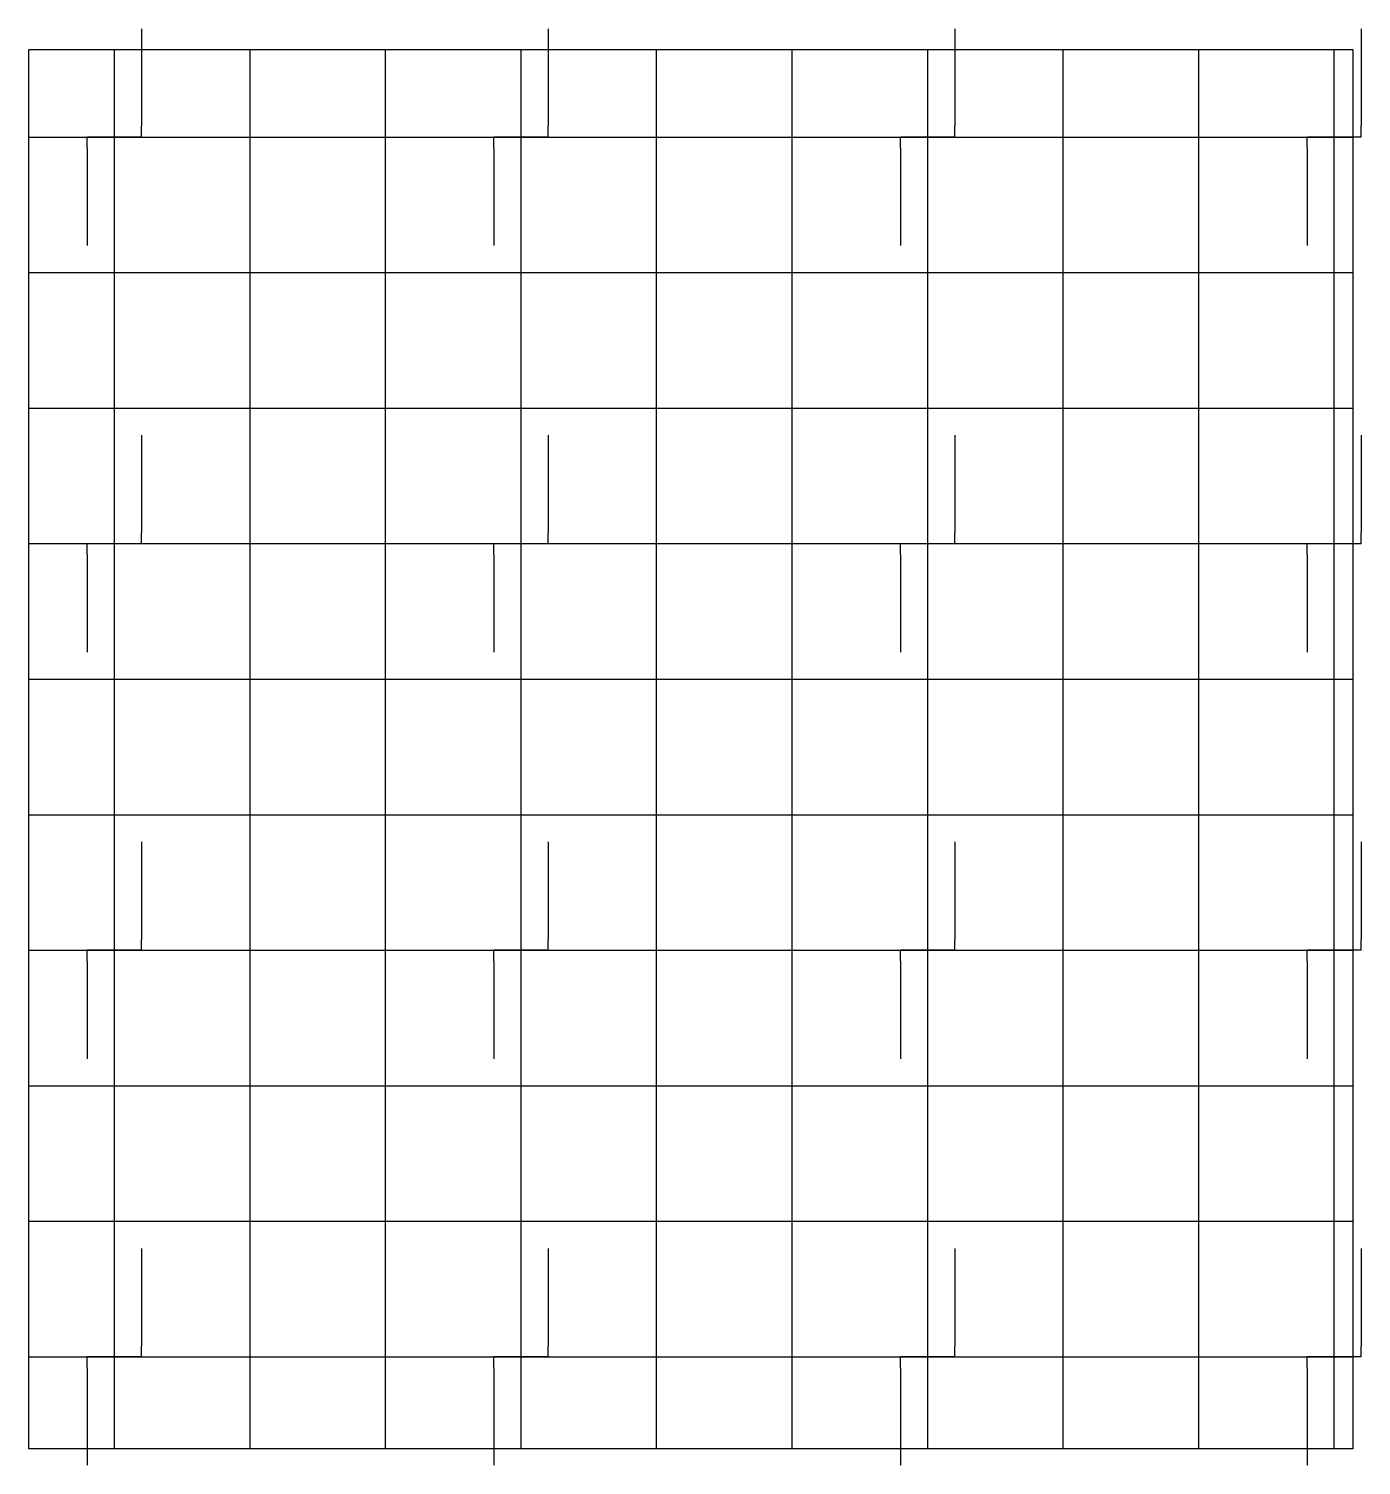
# Model space of a CAD drawing. Header units: millimetres. Extents: x -205508 to -110432, y 549193 to 571297.
# Drawn here: x -116577 to -110432, y 564003 to 570628 of the extents above; entities that cross this region are included whole.
import ezdxf

# ---------------------------------------------------------------- set-up
doc = ezdxf.new("R2010")
doc.units = ezdxf.units.MM
doc.header["$LTSCALE"] = 25
doc.header["$MEASUREMENT"] = 0
doc.layers.add('AC', color=200, linetype='Continuous')

msp = doc.modelspace()

# ---------------------------------------------------------------- hatches: boundary and pattern name
at = {"layer": 'AC', "ltscale": 20}
h = msp.add_hatch(dxfattribs=at)
h.set_pattern_fill('ANSI37', color=4, scale=5000, angle=45, style=0)
h.set_pattern_definition([(90, (25693.2, 372002.9), (-625, 1e-13), []), (180, (25693.2, 372002.9), (-1e-13, -625), [])])
h.paths.add_polyline_path([(-110470.2, 564079.3), (-116577, 564079.3), (-116577, 570531.6), (-110470.2, 570531.6)])

# ---------------------------------------------------------------- linework, layer by layer
at = {"layer": 'AC', "color": 5, "ltscale": 20, "extrusion": (1, -1.852e-13, -3.667e-13)}
for points, elevation in [([(570627.9, 0), (570177.9, 0)], -116056.8), ([(570627.9, 0), (570177.9, 0)], -114181.8), ([(570627.9, 0), (570177.9, 0)], -112306.8), ([(570627.9, 0), (570177.9, 0)], -110431.8), ([(568752.9, 0), (568302.9, 0)], -116056.8), ([(568752.9, 0), (568302.9, 0)], -114181.8), ([(568752.9, 0), (568302.9, 0)], -112306.8), ([(568752.9, 0), (568302.9, 0)], -110431.8), ([(566877.9, 0), (566427.9, 0)], -116056.8), ([(566877.9, 0), (566427.9, 0)], -114181.8), ([(566877.9, 0), (566427.9, 0)], -112306.8), ([(566877.9, 0), (566427.9, 0)], -110431.8), ([(565002.9, 0), (564552.9, 0)], -116056.8), ([(565002.9, 0), (564552.9, 0)], -114181.8), ([(565002.9, 0), (564552.9, 0)], -112306.8), ([(565002.9, 0), (564552.9, 0)], -110431.8)]:
    msp.add_lwpolyline(points, dxfattribs=dict(at, elevation=elevation))
at = {"layer": 'AC', "color": 4, "ltscale": 20, "elevation": 200}
msp.add_lwpolyline([(-110470.2, 564079.3), (-116577, 564079.3), (-116577, 570531.6), (-110470.2, 570531.6)], close=True, dxfattribs=at)
at = {"layer": 'AC', "color": 5, "ltscale": 20, "extrusion": (1, -1e-16, 0)}
for points, elevation in [([(570127.9, 50, 0.414214), (570177.9, 0)], -116056.8), ([(570127.9, 50, 0.414214), (570177.9, 0)], -114181.8), ([(570127.9, 50, 0.414214), (570177.9, 0)], -112306.8), ([(570127.9, 50, 0.414214), (570177.9, 0)], -110431.8), ([(570077.9, 0, 0.414214), (570127.9, 50)], -116306.8), ([(570077.9, 0, 0.414214), (570127.9, 50)], -114431.8), ([(570077.9, 0, 0.414214), (570127.9, 50)], -112556.8), ([(570077.9, 0, 0.414214), (570127.9, 50)], -110681.8), ([(568252.9, 50, 0.414214), (568302.9, 0)], -116056.8), ([(568252.9, 50, 0.414214), (568302.9, 0)], -114181.8), ([(568252.9, 50, 0.414214), (568302.9, 0)], -112306.8), ([(568252.9, 50, 0.414214), (568302.9, 0)], -110431.8), ([(568202.9, 0, 0.414214), (568252.9, 50)], -116306.8), ([(568202.9, 0, 0.414214), (568252.9, 50)], -114431.8), ([(568202.9, 0, 0.414214), (568252.9, 50)], -112556.8), ([(568202.9, 0, 0.414214), (568252.9, 50)], -110681.8), ([(566327.9, 0, 0.414214), (566377.9, 50)], -116306.8), ([(566377.9, 50, 0.414214), (566427.9, 0)], -116056.8), ([(566327.9, 0, 0.414214), (566377.9, 50)], -114431.8), ([(566377.9, 50, 0.414214), (566427.9, 0)], -114181.8), ([(566327.9, 0, 0.414214), (566377.9, 50)], -112556.8), ([(566377.9, 50, 0.414214), (566427.9, 0)], -112306.8), ([(566327.9, 0, 0.414214), (566377.9, 50)], -110681.8), ([(566377.9, 50, 0.414214), (566427.9, 0)], -110431.8), ([(564502.9, 50, 0.414214), (564552.9, 0)], -116056.8), ([(564502.9, 50, 0.414214), (564552.9, 0)], -114181.8), ([(564502.9, 50, 0.414214), (564552.9, 0)], -112306.8), ([(564502.9, 50, 0.414214), (564552.9, 0)], -110431.8), ([(564452.9, 0, 0.414214), (564502.9, 50)], -116306.8), ([(564452.9, 0, 0.414214), (564502.9, 50)], -114431.8), ([(564452.9, 0, 0.414214), (564502.9, 50)], -112556.8), ([(564452.9, 0, 0.414214), (564502.9, 50)], -110681.8)]:
    msp.add_lwpolyline(points, format="xyb", dxfattribs=dict(at, elevation=elevation))
at = {"layer": 'AC', "color": 5, "ltscale": 20, "extrusion": (-1e-16, -1, 0)}
for points, elevation in [([(-116256.8, 200, 0.414214), (-116306.8, 150)], -570127.9), ([(-116056.8, 150, 0.414214), (-116106.8, 200)], -570127.9), ([(-114381.8, 200, 0.414214), (-114431.8, 150)], -570127.9), ([(-114181.8, 150, 0.414214), (-114231.8, 200)], -570127.9), ([(-112506.8, 200, 0.414214), (-112556.8, 150)], -570127.9), ([(-112306.8, 150, 0.414214), (-112356.8, 200)], -570127.9), ([(-110631.8, 200, 0.414214), (-110681.8, 150)], -570127.9), ([(-110431.8, 150, 0.414214), (-110481.8, 200)], -570127.9), ([(-116256.8, 200, 0.414214), (-116306.8, 150)], -568252.9), ([(-116056.8, 150, 0.414214), (-116106.8, 200)], -568252.9), ([(-114381.8, 200, 0.414214), (-114431.8, 150)], -568252.9), ([(-114181.8, 150, 0.414214), (-114231.8, 200)], -568252.9), ([(-112506.8, 200, 0.414214), (-112556.8, 150)], -568252.9), ([(-112306.8, 150, 0.414214), (-112356.8, 200)], -568252.9), ([(-110631.8, 200, 0.414214), (-110681.8, 150)], -568252.9), ([(-110431.8, 150, 0.414214), (-110481.8, 200)], -568252.9), ([(-116256.8, 200, 0.414214), (-116306.8, 150)], -566377.9), ([(-116056.8, 150, 0.414214), (-116106.8, 200)], -566377.9), ([(-114381.8, 200, 0.414214), (-114431.8, 150)], -566377.9), ([(-114181.8, 150, 0.414214), (-114231.8, 200)], -566377.9), ([(-112506.8, 200, 0.414214), (-112556.8, 150)], -566377.9), ([(-112306.8, 150, 0.414214), (-112356.8, 200)], -566377.9), ([(-110631.8, 200, 0.414214), (-110681.8, 150)], -566377.9), ([(-110431.8, 150, 0.414214), (-110481.8, 200)], -566377.9), ([(-116256.8, 200, 0.414214), (-116306.8, 150)], -564502.9), ([(-116056.8, 150, 0.414214), (-116106.8, 200)], -564502.9), ([(-114381.8, 200, 0.414214), (-114431.8, 150)], -564502.9), ([(-114181.8, 150, 0.414214), (-114231.8, 200)], -564502.9), ([(-112506.8, 200, 0.414214), (-112556.8, 150)], -564502.9), ([(-112306.8, 150, 0.414214), (-112356.8, 200)], -564502.9), ([(-110631.8, 200, 0.414214), (-110681.8, 150)], -564502.9), ([(-110431.8, 150, 0.414214), (-110481.8, 200)], -564502.9)]:
    msp.add_lwpolyline(points, format="xyb", dxfattribs=dict(at, elevation=elevation))
at = {"layer": 'AC', "color": 5, "ltscale": 20, "extrusion": (1e-16, 1, 0)}
for points, elevation in [([(116306.8, 50), (116306.8, 150)], 570127.9), ([(116056.8, 50), (116056.8, 150)], 570127.9), ([(114431.8, 50), (114431.8, 150)], 570127.9), ([(114181.8, 50), (114181.8, 150)], 570127.9), ([(112556.8, 50), (112556.8, 150)], 570127.9), ([(112306.8, 50), (112306.8, 150)], 570127.9), ([(110681.8, 50), (110681.8, 150)], 570127.9), ([(110431.8, 50), (110431.8, 150)], 570127.9), ([(116306.8, 50), (116306.8, 150)], 568252.9), ([(116056.8, 50), (116056.8, 150)], 568252.9), ([(114431.8, 50), (114431.8, 150)], 568252.9), ([(114181.8, 50), (114181.8, 150)], 568252.9), ([(112556.8, 50), (112556.8, 150)], 568252.9), ([(112306.8, 50), (112306.8, 150)], 568252.9), ([(110681.8, 50), (110681.8, 150)], 568252.9), ([(110431.8, 50), (110431.8, 150)], 568252.9), ([(116306.8, 50), (116306.8, 150)], 566377.9), ([(116056.8, 50), (116056.8, 150)], 566377.9), ([(114431.8, 50), (114431.8, 150)], 566377.9), ([(114181.8, 50), (114181.8, 150)], 566377.9), ([(112556.8, 50), (112556.8, 150)], 566377.9), ([(112306.8, 50), (112306.8, 150)], 566377.9), ([(110681.8, 50), (110681.8, 150)], 566377.9), ([(110431.8, 50), (110431.8, 150)], 566377.9), ([(116306.8, 50), (116306.8, 150)], 564502.9), ([(116056.8, 50), (116056.8, 150)], 564502.9), ([(114431.8, 50), (114431.8, 150)], 564502.9), ([(114181.8, 50), (114181.8, 150)], 564502.9), ([(112556.8, 50), (112556.8, 150)], 564502.9), ([(112306.8, 50), (112306.8, 150)], 564502.9), ([(110681.8, 50), (110681.8, 150)], 564502.9), ([(110431.8, 50), (110431.8, 150)], 564502.9)]:
    msp.add_lwpolyline(points, dxfattribs=dict(at, elevation=elevation))
at = {"layer": 'AC', "color": 5, "ltscale": 20, "elevation": 200}
for points in [[(-116106.8, 570127.9), (-116256.8, 570127.9)], [(-114231.8, 570127.9), (-114381.8, 570127.9)], [(-112356.8, 570127.9), (-112506.8, 570127.9)], [(-110481.8, 570127.9), (-110631.8, 570127.9)], [(-116106.8, 568252.9), (-116256.8, 568252.9)], [(-114231.8, 568252.9), (-114381.8, 568252.9)], [(-112356.8, 568252.9), (-112506.8, 568252.9)], [(-110481.8, 568252.9), (-110631.8, 568252.9)], [(-116106.8, 566377.9), (-116256.8, 566377.9)], [(-114231.8, 566377.9), (-114381.8, 566377.9)], [(-112356.8, 566377.9), (-112506.8, 566377.9)], [(-110481.8, 566377.9), (-110631.8, 566377.9)], [(-116106.8, 564502.9), (-116256.8, 564502.9)], [(-114231.8, 564502.9), (-114381.8, 564502.9)], [(-112356.8, 564502.9), (-112506.8, 564502.9)], [(-110481.8, 564502.9), (-110631.8, 564502.9)]]:
    msp.add_lwpolyline(points, dxfattribs=at)
at = {"layer": 'AC', "color": 5, "ltscale": 20}
for points in [[(-116306.8, 570077.9), (-116306.8, 569627.9)], [(-114431.8, 570077.9), (-114431.8, 569627.9)], [(-112556.8, 570077.9), (-112556.8, 569627.9)], [(-110681.8, 570077.9), (-110681.8, 569627.9)], [(-116306.8, 568202.9), (-116306.8, 567752.9)], [(-114431.8, 568202.9), (-114431.8, 567752.9)], [(-112556.8, 568202.9), (-112556.8, 567752.9)], [(-110681.8, 568202.9), (-110681.8, 567752.9)], [(-116306.8, 566327.9), (-116306.8, 565877.9)], [(-114431.8, 566327.9), (-114431.8, 565877.9)], [(-112556.8, 566327.9), (-112556.8, 565877.9)], [(-110681.8, 566327.9), (-110681.8, 565877.9)], [(-116306.8, 564452.9), (-116306.8, 564002.9)], [(-114431.8, 564452.9), (-114431.8, 564002.9)], [(-112556.8, 564452.9), (-112556.8, 564002.9)], [(-110681.8, 564452.9), (-110681.8, 564002.9)]]:
    msp.add_lwpolyline(points, dxfattribs=at)

doc.saveas('drawing.dxf')
